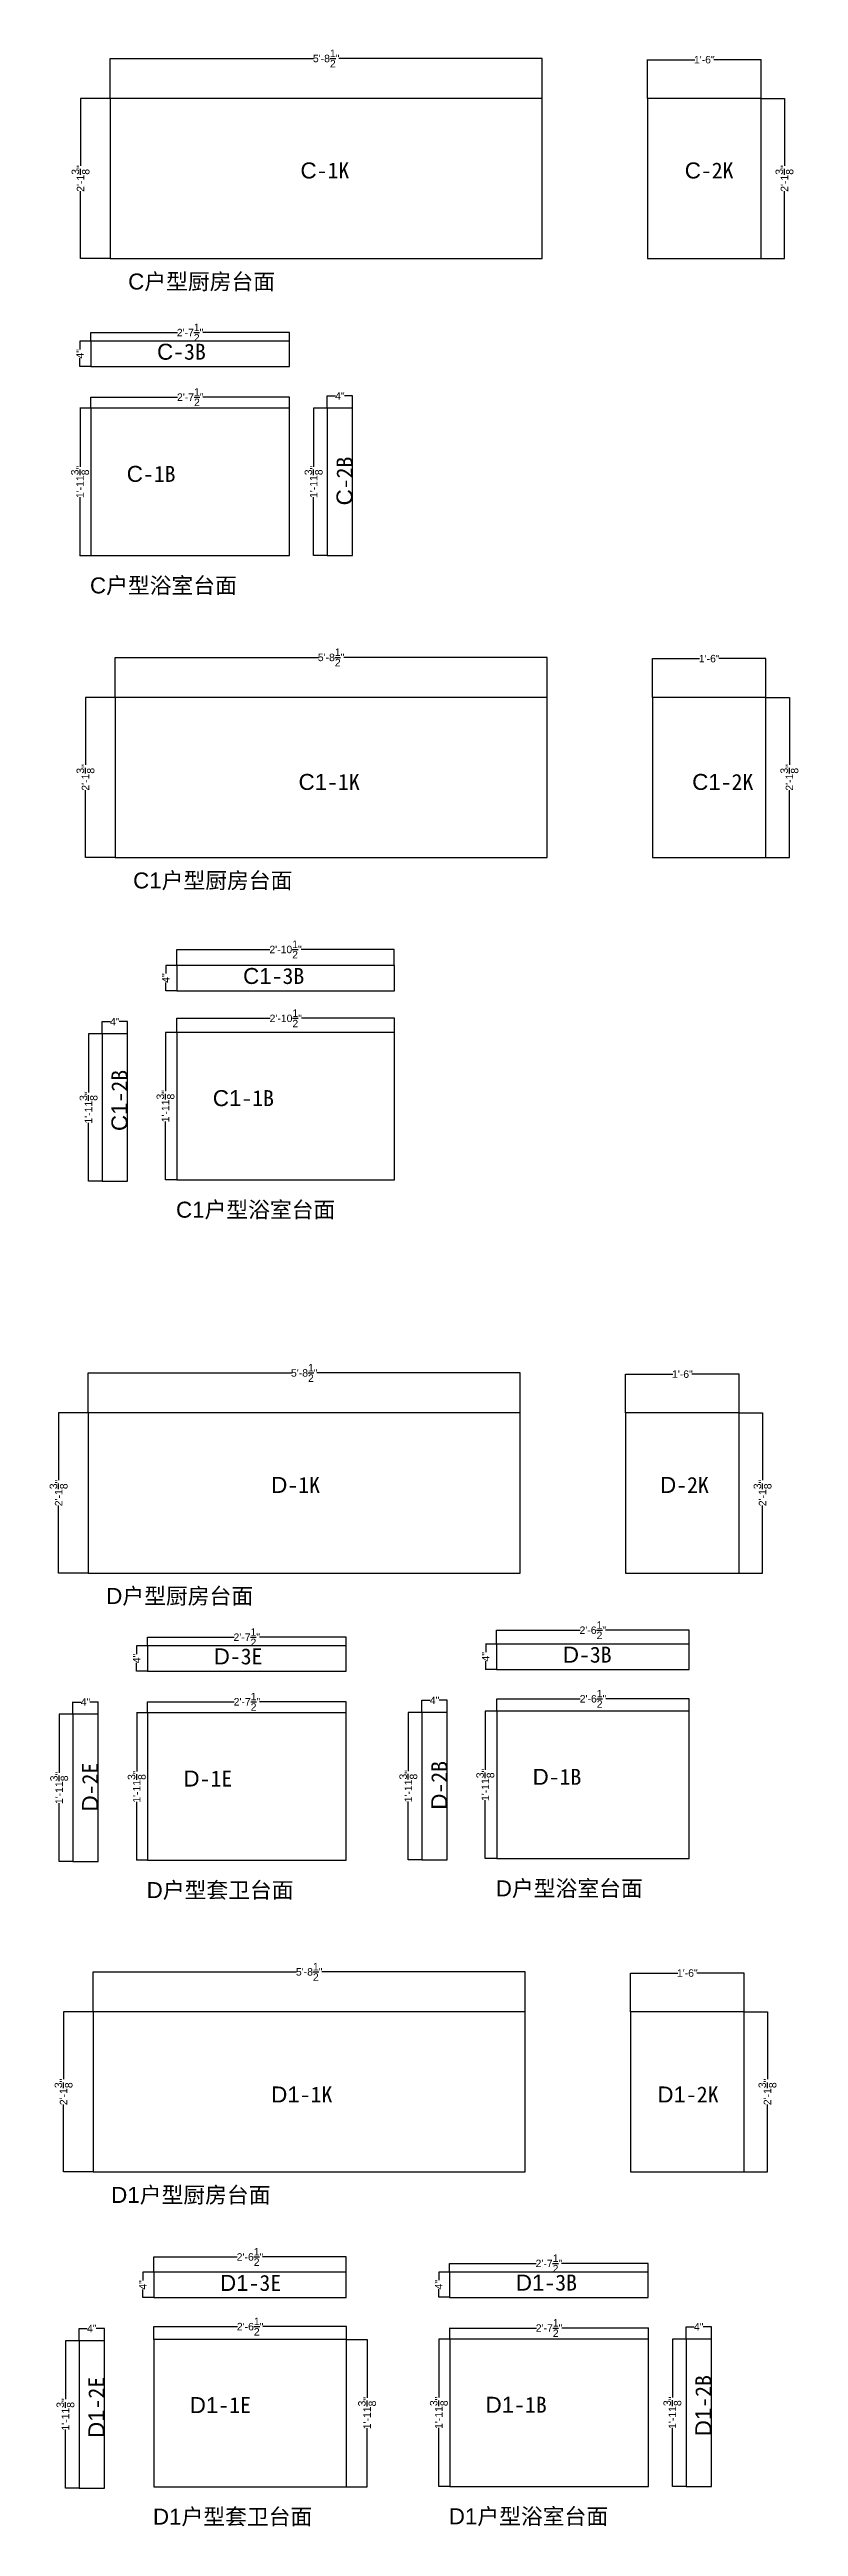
# Model space of a CAD drawing. Header units: inches. Extents: x -997106 to 39633, y -30199 to 1961.
# Drawn here: x 1271 to 4287, y -23410 to -13433 of the extents above; entities that cross this region are included whole.
import ezdxf

# ---------------------------------------------------------------- set-up
doc = ezdxf.new("R2010")
doc.units = ezdxf.units.IN
doc.header["$MEASUREMENT"] = 0
doc.layers.get('Defpoints').update_dxf_attribs({"color": 3})
doc.layers.add('编号', color=10, linetype='Continuous', plot=False)
doc.styles.get("Standard").update_dxf_attribs({"font": 'arial.ttf'})
doc.dimstyles.get("Standard").update_dxf_attribs({"dimtxt": 30, "dimasz": 1, "dimexe": 0.18, "dimexo": 0.0625, "dimgap": 0.09, "dimtad": 0, "dimtoh": 1, "dimdec": 4, "dimlfac": 0.03937, "dimzin": 0, "dimdsep": 46, "dimlunit": 4, "dimtxsty": 'Standard', "dimblk": 'ARCHTICK', "dimcen": 1, "dimadec": 0, "dimazin": 0, "dimtfac": 1, "dimtdec": 4, "dimtix": 1, "dimtofl": 0, "dimtmove": 2, "dimatfit": 3, "dimldrblk": 'ARCHTICK', "dimfxl": 1, "dimtolj": 1, "dimtzin": 0, "dimarcsym": 0})

msp = doc.modelspace()

# ---------------------------------------------------------------- texts
at = {"char_height": 64.3508622, "attachment_point": 1}
for s, insert in [('C{\\fSimSun|b0|i0|c134|p2;户型厨房台面}', (1587.67272, -14334.96158)), ('C{\\fSimSun|b0|i0|c134|p2;户型浴室台面}', (1433.89719, -15559.16935)), ('C1{\\fSimSun|b0|i0|c134|p2;户型厨房台面}', (1607.54012, -16747.60797)), ('C1{\\fSimSun|b0|i0|c134|p2;户型浴室台面}', (1780.3633, -18073.83105)), ('D{\\fSimSun|b0|i0|c134|p2;户型厨房台面}', (1499.40531, -19629.99592)), ('D{\\fSimSun|b0|i0|c134|p2;户型套卫台面}', (1662.122, -20814.6801)), ('D{\\fSimSun|b0|i0|c134|p2;户型浴室台面}', (3067.98382, -20807.78726)), ('D1{\\fSimSun|b0|i0|c134|p2;户型厨房台面}', (1519.27272, -22042.64231)), ('D1{\\fSimSun|b0|i0|c134|p2;户型套卫台面}', (1687.48229, -23338.50585)), ('D1{\\fSimSun|b0|i0|c134|p2;户型浴室台面}', (2878.67207, -23337.28511))]:
    msp.add_mtext(s, dxfattribs=dict(at, insert=insert))
at = {"layer": '编号', "char_height": 64.3508622, "attachment_point": 1}
for s, insert in [('C{\\fSimSun|b0|i0|c134|p2;-1K}', (2281.52305, -13887.57861)), ('C{\\fSimSun|b0|i0|c134|p2;-2K}', (3828.85611, -13887.57861)), ('C{\\fSimSun|b0|i0|c134|p2;-3B}', (1703.97869, -14617.767)), ('C{\\fSimSun|b0|i0|c134|p2;-1B}', (1582.04664, -15109.83826)), ('C1{\\fSimSun|b0|i0|c134|p2;-1K}', (2273.85494, -16350.69011)), ('C1{\\fSimSun|b0|i0|c134|p2;-2K}', (3858.78703, -16350.69011)), ('C1{\\fSimSun|b0|i0|c134|p2;-3B}', (2050.4448, -17132.4287)), ('C1{\\fSimSun|b0|i0|c134|p2;-1B}', (1928.51275, -17624.49996)), ('D{\\fSimSun|b0|i0|c134|p2;-1K}', (2163.66739, -19182.61295)), ('D{\\fSimSun|b0|i0|c134|p2;-2K}', (3729.47994, -19182.61295)), ('D{\\fSimSun|b0|i0|c134|p2;-3E}', (1932.2035, -19873.27776)), ('D{\\fSimSun|b0|i0|c134|p2;-3B}', (3338.06532, -19866.38491)), ('D{\\fSimSun|b0|i0|c134|p2;-1E}', (1810.27145, -20365.34901)), ('D{\\fSimSun|b0|i0|c134|p2;-1B}', (3216.13327, -20358.45617)), ('D1{\\fSimSun|b0|i0|c134|p2;-1K}', (2163.66739, -21638.10939)), ('D1{\\fSimSun|b0|i0|c134|p2;-2K}', (3718.59574, -21638.10939)), ('D1{\\fSimSun|b0|i0|c134|p2;-3E}', (1957.56378, -22397.1035)), ('D1{\\fSimSun|b0|i0|c134|p2;-3B}', (3148.75356, -22395.88276)), ('D1{\\fSimSun|b0|i0|c134|p2;-1E}', (1835.63173, -22889.17476)), ('D1{\\fSimSun|b0|i0|c134|p2;-1B}', (3026.82151, -22887.95402))]:
    msp.add_mtext(s, dxfattribs=dict(at, insert=insert))
at = {"layer": '编号', "char_height": 64.3508622, "attachment_point": 1, "rotation": 90}
for s, insert in [('C{\\fSimSun|b0|i0|c134|p2;-2B}', (2426.59408, -15268.87533)), ('C1{\\fSimSun|b0|i0|c134|p2;-2B}', (1520.39665, -17789.19501)), ('D{\\fSimSun|b0|i0|c134|p2;-2E}', (1402.15535, -20530.04406)), ('D{\\fSimSun|b0|i0|c134|p2;-2B}', (2808.01717, -20523.15122)), ('D1{\\fSimSun|b0|i0|c134|p2;-2E}', (1427.51563, -23053.8698)), ('D1{\\fSimSun|b0|i0|c134|p2;-2B}', (3871.36896, -23046.99109))]:
    msp.add_mtext(s, dxfattribs=dict(at, insert=insert))

# ---------------------------------------------------------------- blocks, each defined once
blk = doc.blocks.new('_ArchTick')
at = {"color": 0, "linetype": 'ByBlock', "const_width": 0.15}
blk.add_lwpolyline([(-0.5, -0.5), (0.5, 0.5)], dxfattribs=at)
blk = doc.blocks.new('*D348')
at = {"color": 0, "lineweight": -2, "transparency": 16777216}
for p, q in [((1426.6, -18924.7), (1426.6, -18763.5)), ((1426.6, -18763.7), (2245.7, -18763.7)), ((3166.6, -18763.7), (2347.5, -18763.7)), ((3166.6, -18924.7), (3166.6, -18763.5))]:
    blk.add_line(p, q, dxfattribs=at)
at = {"layer": 'Defpoints', "color": 0, "transparency": 16777216}
for p in [(3166.6, -18763.7), (1426.6, -18924.7), (3166.6, -18924.7)]:
    blk.add_point(p, dxfattribs=at)
at = {"color": 0, "lineweight": -2, "transparency": 16777216, "rotation": 180}
blk.add_blockref('_ArchTick', (1426.6, -18763.7), dxfattribs=at)
at = {"color": 0, "lineweight": -2, "transparency": 16777216}
blk.add_blockref('_ArchTick', (3166.6, -18763.7), dxfattribs=at)
at = {"color": 0, "transparency": 16777216, "insert": (2296.6, -18763.7), "char_height": 30, "attachment_point": 5}
blk.add_mtext('\\A1;5\'-8{\\H1x;\\S1/2;}"', dxfattribs=at)
blk = doc.blocks.new('*D349')
at = {"color": 0, "lineweight": -2, "transparency": 16777216}
for p, q in [((1426.6, -18924.7), (1307.4, -18924.7)), ((1307.6, -18924.7), (1307.6, -19196.1)), ((1307.6, -19569.7), (1307.6, -19298.3)), ((1426.6, -19569.7), (1307.4, -19569.7))]:
    blk.add_line(p, q, dxfattribs=at)
at = {"layer": 'Defpoints', "color": 0, "transparency": 16777216}
for p in [(1426.6, -18924.7), (1307.6, -19569.7), (1426.6, -19569.7)]:
    blk.add_point(p, dxfattribs=at)
at = {"color": 0, "lineweight": -2, "transparency": 16777216}
for p, rotation in [((1307.6, -18924.7), 90), ((1307.6, -19569.7), 270)]:
    blk.add_blockref('_ArchTick', p, dxfattribs=dict(at, rotation=rotation))
at = {"color": 0, "transparency": 16777216, "insert": (1307.6, -19247.2), "char_height": 30, "attachment_point": 5, "rotation": 90}
blk.add_mtext('\\A1;2\'-1{\\H1x;\\S3/8;}"', dxfattribs=at)
blk = doc.blocks.new('*D350')
at = {"color": 0, "lineweight": -2, "transparency": 16777216}
for p, q in [((3590.8, -18924.7), (3590.8, -18768.4)), ((3590.8, -18768.6), (3780.7, -18768.6)), ((4047.8, -18768.6), (3857.8, -18768.6)), ((4047.8, -18924.7), (4047.8, -18768.4))]:
    blk.add_line(p, q, dxfattribs=at)
at = {"layer": 'Defpoints', "color": 0, "transparency": 16777216}
for p in [(4047.8, -18768.6), (3590.8, -18924.7), (4047.8, -18924.7)]:
    blk.add_point(p, dxfattribs=at)
at = {"color": 0, "lineweight": -2, "transparency": 16777216, "rotation": 180}
blk.add_blockref('_ArchTick', (3590.8, -18768.6), dxfattribs=at)
at = {"color": 0, "lineweight": -2, "transparency": 16777216}
blk.add_blockref('_ArchTick', (4047.8, -18768.6), dxfattribs=at)
at = {"color": 0, "transparency": 16777216, "insert": (3819.3, -18768.6), "char_height": 30, "attachment_point": 5}
blk.add_mtext('\\A1;1\'-6"', dxfattribs=at)
blk = doc.blocks.new('*D351')
at = {"color": 0, "lineweight": -2, "transparency": 16777216}
for p, q in [((4047.8, -18924.7), (4142.2, -18924.7)), ((4142, -18924.7), (4142, -19196.1)), ((4142, -19569.7), (4142, -19298.3)), ((4047.8, -19569.7), (4142.2, -19569.7))]:
    blk.add_line(p, q, dxfattribs=at)
at = {"layer": 'Defpoints', "color": 0, "transparency": 16777216}
for p in [(4047.8, -18924.7), (4047.8, -19569.7), (4142, -19569.7)]:
    blk.add_point(p, dxfattribs=at)
at = {"color": 0, "lineweight": -2, "transparency": 16777216}
for p, rotation in [((4142, -18924.7), 90), ((4142, -19569.7), 270)]:
    blk.add_blockref('_ArchTick', p, dxfattribs=dict(at, rotation=rotation))
at = {"color": 0, "transparency": 16777216, "insert": (4142, -19247.2), "char_height": 30, "attachment_point": 5, "rotation": 90}
blk.add_mtext('\\A1;2\'-1{\\H1x;\\S3/8;}"', dxfattribs=at)
blk = doc.blocks.new('*D388')
at = {"color": 0, "lineweight": -2, "transparency": 16777216}
for p, q in [((1446.5, -21337.3), (1446.5, -21176.1)), ((1446.5, -21176.3), (2265.6, -21176.3)), ((3186.5, -21176.3), (2367.4, -21176.3)), ((3186.5, -21337.3), (3186.5, -21176.1))]:
    blk.add_line(p, q, dxfattribs=at)
at = {"layer": 'Defpoints', "color": 0, "transparency": 16777216}
for p in [(3186.5, -21176.3), (1446.5, -21337.4), (3186.5, -21337.4)]:
    blk.add_point(p, dxfattribs=at)
at = {"color": 0, "lineweight": -2, "transparency": 16777216, "rotation": 180}
blk.add_blockref('_ArchTick', (1446.5, -21176.3), dxfattribs=at)
at = {"color": 0, "lineweight": -2, "transparency": 16777216}
blk.add_blockref('_ArchTick', (3186.5, -21176.3), dxfattribs=at)
at = {"color": 0, "transparency": 16777216, "insert": (2316.5, -21176.3), "char_height": 30, "attachment_point": 5}
blk.add_mtext('\\A1;5\'-8{\\H1x;\\S1/2;}"', dxfattribs=at)
blk = doc.blocks.new('*D389')
at = {"color": 0, "lineweight": -2, "transparency": 16777216}
for p, q in [((1446.4, -21337.4), (1327.3, -21337.4)), ((1327.5, -21337.4), (1327.5, -21608.8)), ((1327.5, -21982.4), (1327.5, -21711)), ((1446.4, -21982.4), (1327.3, -21982.4))]:
    blk.add_line(p, q, dxfattribs=at)
at = {"layer": 'Defpoints', "color": 0, "transparency": 16777216}
for p in [(1446.5, -21337.4), (1327.5, -21982.4), (1446.5, -21982.4)]:
    blk.add_point(p, dxfattribs=at)
at = {"color": 0, "lineweight": -2, "transparency": 16777216}
for p, rotation in [((1327.5, -21337.4), 90), ((1327.5, -21982.4), 270)]:
    blk.add_blockref('_ArchTick', p, dxfattribs=dict(at, rotation=rotation))
at = {"color": 0, "transparency": 16777216, "insert": (1327.5, -21659.9), "char_height": 30, "attachment_point": 5, "rotation": 90}
blk.add_mtext('\\A1;2\'-1{\\H1x;\\S3/8;}"', dxfattribs=at)
blk = doc.blocks.new('*D390')
at = {"color": 0, "lineweight": -2, "transparency": 16777216}
for p, q in [((3610.6, -21337.3), (3610.6, -21181.1)), ((3610.6, -21181.3), (3800.6, -21181.3)), ((4067.6, -21181.3), (3877.7, -21181.3)), ((4067.6, -21337.3), (4067.6, -21181.1))]:
    blk.add_line(p, q, dxfattribs=at)
at = {"layer": 'Defpoints', "color": 0, "transparency": 16777216}
for p in [(4067.6, -21181.3), (3610.6, -21337.4), (4067.6, -21337.4)]:
    blk.add_point(p, dxfattribs=at)
at = {"color": 0, "lineweight": -2, "transparency": 16777216, "rotation": 180}
blk.add_blockref('_ArchTick', (3610.6, -21181.3), dxfattribs=at)
at = {"color": 0, "lineweight": -2, "transparency": 16777216}
blk.add_blockref('_ArchTick', (4067.6, -21181.3), dxfattribs=at)
at = {"color": 0, "transparency": 16777216, "insert": (3839.1, -21181.3), "char_height": 30, "attachment_point": 5}
blk.add_mtext('\\A1;1\'-6"', dxfattribs=at)
blk = doc.blocks.new('*D391')
at = {"color": 0, "lineweight": -2, "transparency": 16777216}
for p, q in [((4067.7, -21337.4), (4162, -21337.4)), ((4161.9, -21337.4), (4161.9, -21608.8)), ((4161.9, -21982.4), (4161.9, -21711)), ((4067.7, -21982.4), (4162, -21982.4))]:
    blk.add_line(p, q, dxfattribs=at)
at = {"layer": 'Defpoints', "color": 0, "transparency": 16777216}
for p in [(4067.6, -21337.4), (4067.6, -21982.4), (4161.9, -21982.4)]:
    blk.add_point(p, dxfattribs=at)
at = {"color": 0, "lineweight": -2, "transparency": 16777216}
for p, rotation in [((4161.9, -21337.4), 90), ((4161.9, -21982.4), 270)]:
    blk.add_blockref('_ArchTick', p, dxfattribs=dict(at, rotation=rotation))
at = {"color": 0, "transparency": 16777216, "insert": (4161.9, -21659.9), "char_height": 30, "attachment_point": 5, "rotation": 90}
blk.add_mtext('\\A1;2\'-1{\\H1x;\\S3/8;}"', dxfattribs=at)
blk = doc.blocks.new('*D598')
at = {"color": 0, "lineweight": -2, "transparency": 16777216}
for p, q in [((1691.3, -22656.7), (1691.3, -22605.1)), ((1691.3, -22605.3), (2027.6, -22605.3)), ((2466.3, -22605.3), (2129.9, -22605.3)), ((2466.3, -22656.7), (2466.3, -22605.1))]:
    blk.add_line(p, q, dxfattribs=at)
at = {"layer": 'Defpoints', "color": 0, "transparency": 16777216}
for p in [(2466.3, -22605.3), (1691.3, -22656.8), (2466.3, -22656.8)]:
    blk.add_point(p, dxfattribs=at)
at = {"color": 0, "lineweight": -2, "transparency": 16777216, "rotation": 180}
blk.add_blockref('_ArchTick', (1691.3, -22605.3), dxfattribs=at)
at = {"color": 0, "lineweight": -2, "transparency": 16777216}
blk.add_blockref('_ArchTick', (2466.3, -22605.3), dxfattribs=at)
at = {"color": 0, "transparency": 16777216, "insert": (2078.8, -22605.3), "char_height": 30, "attachment_point": 5}
blk.add_mtext('\\A1;2\'-6{\\H1x;\\S1/2;}"', dxfattribs=at)
blk = doc.blocks.new('*D599')
at = {"color": 0, "lineweight": -2, "transparency": 16777216}
for p, q in [((2466.4, -22656.8), (2550, -22656.8)), ((2549.8, -22656.8), (2549.8, -22892.7)), ((2549.8, -23250.8), (2549.8, -23014.9)), ((2466.4, -23250.8), (2550, -23250.8))]:
    blk.add_line(p, q, dxfattribs=at)
at = {"layer": 'Defpoints', "color": 0, "transparency": 16777216}
for p in [(2466.3, -22656.8), (2466.3, -23250.8), (2549.8, -23250.8)]:
    blk.add_point(p, dxfattribs=at)
at = {"color": 0, "lineweight": -2, "transparency": 16777216}
for p, rotation in [((2549.8, -22656.8), 90), ((2549.8, -23250.8), 270)]:
    blk.add_blockref('_ArchTick', p, dxfattribs=dict(at, rotation=rotation))
at = {"color": 0, "transparency": 16777216, "insert": (2549.8, -22953.8), "char_height": 30, "attachment_point": 5, "rotation": 90}
blk.add_mtext('\\A1;1\'-11{\\H1x;\\S3/8;}"', dxfattribs=at)
blk = doc.blocks.new('*D600')
at = {"color": 0, "lineweight": -2, "transparency": 16777216}
for p, q in [((1390.1, -22662.2), (1335, -22662.2)), ((1335.2, -22662.2), (1335.2, -22898.1)), ((1335.2, -23256.2), (1335.2, -23020.3)), ((1390.1, -23256.2), (1335, -23256.2))]:
    blk.add_line(p, q, dxfattribs=at)
at = {"layer": 'Defpoints', "color": 0, "transparency": 16777216}
for p in [(1390.1, -22662.2), (1335.2, -23256.2), (1390.1, -23256.2)]:
    blk.add_point(p, dxfattribs=at)
at = {"color": 0, "lineweight": -2, "transparency": 16777216}
for p, rotation in [((1335.2, -22662.2), 90), ((1335.2, -23256.2), 270)]:
    blk.add_blockref('_ArchTick', p, dxfattribs=dict(at, rotation=rotation))
at = {"color": 0, "transparency": 16777216, "insert": (1335.2, -22959.2), "char_height": 30, "attachment_point": 5, "rotation": 90}
blk.add_mtext('\\A1;1\'-11{\\H1x;\\S3/8;}"', dxfattribs=at)
blk = doc.blocks.new('*D601')
at = {"color": 0, "lineweight": -2, "transparency": 16777216}
for p, q in [((1390.1, -22662.1), (1390.1, -22612.9)), ((1390.1, -22613.1), (1423.2, -22613.1)), ((1492.1, -22613.1), (1459.1, -22613.1)), ((1492.1, -22662.1), (1492.1, -22612.9))]:
    blk.add_line(p, q, dxfattribs=at)
at = {"layer": 'Defpoints', "color": 0, "transparency": 16777216}
for p in [(1492.1, -22613.1), (1390.1, -22662.2), (1492.1, -22662.2)]:
    blk.add_point(p, dxfattribs=at)
at = {"color": 0, "lineweight": -2, "transparency": 16777216, "rotation": 180}
blk.add_blockref('_ArchTick', (1390.1, -22613.1), dxfattribs=at)
at = {"color": 0, "lineweight": -2, "transparency": 16777216}
blk.add_blockref('_ArchTick', (1492.1, -22613.1), dxfattribs=at)
at = {"color": 0, "transparency": 16777216, "insert": (1441.1, -22613.1), "char_height": 30, "attachment_point": 5}
blk.add_mtext('\\A1;4"', dxfattribs=at)
blk = doc.blocks.new('*D602')
at = {"color": 0, "lineweight": -2, "transparency": 16777216}
for p, q in [((1690.5, -22386.7), (1646.5, -22386.7)), ((1646.7, -22386.7), (1646.7, -22419.7)), ((1690.5, -22488.7), (1646.5, -22488.7)), ((1646.7, -22488.7), (1646.7, -22455.6))]:
    blk.add_line(p, q, dxfattribs=at)
at = {"layer": 'Defpoints', "color": 0, "transparency": 16777216}
for p in [(1690.6, -22386.7), (1646.7, -22488.7), (1690.6, -22488.7)]:
    blk.add_point(p, dxfattribs=at)
at = {"color": 0, "lineweight": -2, "transparency": 16777216}
for p, rotation in [((1646.7, -22386.7), 90), ((1646.7, -22488.7), 270)]:
    blk.add_blockref('_ArchTick', p, dxfattribs=dict(at, rotation=rotation))
at = {"color": 0, "transparency": 16777216, "insert": (1646.7, -22437.7), "char_height": 30, "attachment_point": 5, "rotation": 90}
blk.add_mtext('\\A1;4"', dxfattribs=at)
blk = doc.blocks.new('*D603')
at = {"color": 0, "lineweight": -2, "transparency": 16777216}
for p, q in [((1690.6, -22386.6), (1690.6, -22324.6)), ((1690.6, -22324.7), (2026.9, -22324.7)), ((2465.6, -22324.7), (2129.2, -22324.7)), ((2465.6, -22386.6), (2465.6, -22324.6))]:
    blk.add_line(p, q, dxfattribs=at)
at = {"layer": 'Defpoints', "color": 0, "transparency": 16777216}
for p in [(2465.6, -22324.7), (1690.6, -22386.7), (2465.6, -22386.7)]:
    blk.add_point(p, dxfattribs=at)
at = {"color": 0, "lineweight": -2, "transparency": 16777216, "rotation": 180}
blk.add_blockref('_ArchTick', (1690.6, -22324.7), dxfattribs=at)
at = {"color": 0, "lineweight": -2, "transparency": 16777216}
blk.add_blockref('_ArchTick', (2465.6, -22324.7), dxfattribs=at)
at = {"color": 0, "transparency": 16777216, "insert": (2078.1, -22324.7), "char_height": 30, "attachment_point": 5}
blk.add_mtext('\\A1;2\'-6{\\H1x;\\S1/2;}"', dxfattribs=at)
blk = doc.blocks.new('*D664')
at = {"color": 0, "lineweight": -2, "transparency": 16777216}
for p, q in [((1364.7, -20138.4), (1309.6, -20138.4)), ((1309.8, -20138.4), (1309.8, -20374.3)), ((1309.8, -20732.4), (1309.8, -20496.5)), ((1364.7, -20732.4), (1309.6, -20732.4))]:
    blk.add_line(p, q, dxfattribs=at)
at = {"layer": 'Defpoints', "color": 0, "transparency": 16777216}
for p in [(1364.8, -20138.4), (1309.8, -20732.4), (1364.8, -20732.4)]:
    blk.add_point(p, dxfattribs=at)
at = {"color": 0, "lineweight": -2, "transparency": 16777216}
for p, rotation in [((1309.8, -20138.4), 90), ((1309.8, -20732.4), 270)]:
    blk.add_blockref('_ArchTick', p, dxfattribs=dict(at, rotation=rotation))
at = {"color": 0, "transparency": 16777216, "insert": (1309.8, -20435.4), "char_height": 30, "attachment_point": 5, "rotation": 90}
blk.add_mtext('\\A1;1\'-11{\\H1x;\\S3/8;}"', dxfattribs=at)
blk = doc.blocks.new('*D665')
at = {"color": 0, "lineweight": -2, "transparency": 16777216}
for p, q in [((1364.8, -20138.3), (1364.8, -20089.1)), ((1364.8, -20089.3), (1397.8, -20089.3)), ((1466.8, -20089.3), (1433.7, -20089.3)), ((1466.8, -20138.3), (1466.8, -20089.1))]:
    blk.add_line(p, q, dxfattribs=at)
at = {"layer": 'Defpoints', "color": 0, "transparency": 16777216}
for p in [(1364.8, -20138.4), (1466.8, -20089.3), (1466.8, -20138.4)]:
    blk.add_point(p, dxfattribs=at)
at = {"color": 0, "lineweight": -2, "transparency": 16777216, "rotation": 180}
blk.add_blockref('_ArchTick', (1364.8, -20089.3), dxfattribs=at)
at = {"color": 0, "lineweight": -2, "transparency": 16777216}
blk.add_blockref('_ArchTick', (1466.8, -20089.3), dxfattribs=at)
at = {"color": 0, "transparency": 16777216, "insert": (1415.8, -20089.3), "char_height": 30, "attachment_point": 5}
blk.add_mtext('\\A1;4"', dxfattribs=at)
blk = doc.blocks.new('*D666')
at = {"color": 0, "lineweight": -2, "transparency": 16777216}
for p, q in [((1665.9, -20132.9), (1665.9, -20088.2)), ((1665.9, -20088.4), (2014.8, -20088.4)), ((2465.9, -20088.4), (2117.1, -20088.4)), ((2465.9, -20132.9), (2465.9, -20088.2))]:
    blk.add_line(p, q, dxfattribs=at)
at = {"layer": 'Defpoints', "color": 0, "transparency": 16777216}
for p in [(1665.9, -20133), (2465.9, -20088.4), (2465.9, -20133)]:
    blk.add_point(p, dxfattribs=at)
at = {"color": 0, "lineweight": -2, "transparency": 16777216, "rotation": 180}
blk.add_blockref('_ArchTick', (1665.9, -20088.4), dxfattribs=at)
at = {"color": 0, "lineweight": -2, "transparency": 16777216}
blk.add_blockref('_ArchTick', (2465.9, -20088.4), dxfattribs=at)
at = {"color": 0, "transparency": 16777216, "insert": (2065.9, -20088.4), "char_height": 30, "attachment_point": 5}
blk.add_mtext('\\A1;2\'-7{\\H1x;\\S1/2;}"', dxfattribs=at)
blk = doc.blocks.new('*D667')
at = {"color": 0, "lineweight": -2, "transparency": 16777216}
for p, q in [((1665.9, -20133), (1621.9, -20133)), ((1622.1, -20133), (1622.1, -20368.9)), ((1622.1, -20727), (1622.1, -20491.1)), ((1665.9, -20727), (1621.9, -20727))]:
    blk.add_line(p, q, dxfattribs=at)
at = {"layer": 'Defpoints', "color": 0, "transparency": 16777216}
for p in [(1665.9, -20133), (1622.1, -20727), (1665.9, -20727)]:
    blk.add_point(p, dxfattribs=at)
at = {"color": 0, "lineweight": -2, "transparency": 16777216}
for p, rotation in [((1622.1, -20133), 90), ((1622.1, -20727), 270)]:
    blk.add_blockref('_ArchTick', p, dxfattribs=dict(at, rotation=rotation))
at = {"color": 0, "transparency": 16777216, "insert": (1622.1, -20430), "char_height": 30, "attachment_point": 5, "rotation": 90}
blk.add_mtext('\\A1;1\'-11{\\H1x;\\S3/8;}"', dxfattribs=at)
blk = doc.blocks.new('*D668')
at = {"color": 0, "lineweight": -2, "transparency": 16777216}
for p, q in [((1665.1, -19862.8), (1621.5, -19862.8)), ((1621.7, -19862.8), (1621.7, -19895.9)), ((1621.7, -19964.8), (1621.7, -19931.8)), ((1665.1, -19964.8), (1621.5, -19964.8))]:
    blk.add_line(p, q, dxfattribs=at)
at = {"layer": 'Defpoints', "color": 0, "transparency": 16777216}
for p in [(1665.2, -19862.8), (1621.7, -19964.8), (1665.2, -19964.8)]:
    blk.add_point(p, dxfattribs=at)
at = {"color": 0, "lineweight": -2, "transparency": 16777216}
for p, rotation in [((1621.7, -19862.8), 90), ((1621.7, -19964.8), 270)]:
    blk.add_blockref('_ArchTick', p, dxfattribs=dict(at, rotation=rotation))
at = {"color": 0, "transparency": 16777216, "insert": (1621.7, -19913.8), "char_height": 30, "attachment_point": 5, "rotation": 90}
blk.add_mtext('\\A1;4"', dxfattribs=at)
blk = doc.blocks.new('*D669')
at = {"color": 0, "lineweight": -2, "transparency": 16777216}
for p, q in [((1665.2, -19862.8), (1665.2, -19828)), ((1665.2, -19828.2), (2014, -19828.2)), ((2465.2, -19828.2), (2116.4, -19828.2)), ((2465.2, -19862.8), (2465.2, -19828))]:
    blk.add_line(p, q, dxfattribs=at)
at = {"layer": 'Defpoints', "color": 0, "transparency": 16777216}
for p in [(2465.2, -19828.2), (1665.2, -19862.8), (2465.2, -19862.8)]:
    blk.add_point(p, dxfattribs=at)
at = {"color": 0, "lineweight": -2, "transparency": 16777216, "rotation": 180}
blk.add_blockref('_ArchTick', (1665.2, -19828.2), dxfattribs=at)
at = {"color": 0, "lineweight": -2, "transparency": 16777216}
blk.add_blockref('_ArchTick', (2465.2, -19828.2), dxfattribs=at)
at = {"color": 0, "transparency": 16777216, "insert": (2065.2, -19828.2), "char_height": 30, "attachment_point": 5}
blk.add_mtext('\\A1;2\'-7{\\H1x;\\S1/2;}"', dxfattribs=at)
blk = doc.blocks.new('*D1047')
at = {"color": 0, "lineweight": -2, "transparency": 16777216}
for p, q in [((2770.6, -20131.5), (2715.5, -20131.5)), ((2715.7, -20131.5), (2715.7, -20367.4)), ((2715.7, -20725.5), (2715.7, -20489.6)), ((2770.6, -20725.5), (2715.5, -20725.5))]:
    blk.add_line(p, q, dxfattribs=at)
at = {"layer": 'Defpoints', "color": 0, "transparency": 16777216}
for p in [(2770.6, -20131.5), (2715.7, -20725.5), (2770.6, -20725.5)]:
    blk.add_point(p, dxfattribs=at)
at = {"color": 0, "lineweight": -2, "transparency": 16777216}
for p, rotation in [((2715.7, -20131.5), 90), ((2715.7, -20725.5), 270)]:
    blk.add_blockref('_ArchTick', p, dxfattribs=dict(at, rotation=rotation))
at = {"color": 0, "transparency": 16777216, "insert": (2715.7, -20428.5), "char_height": 30, "attachment_point": 5, "rotation": 90}
blk.add_mtext('\\A1;1\'-11{\\H1x;\\S3/8;}"', dxfattribs=at)
blk = doc.blocks.new('*D1048')
at = {"color": 0, "lineweight": -2, "transparency": 16777216}
for p, q in [((2770.6, -20131.4), (2770.6, -20082.2)), ((2770.6, -20082.4), (2803.7, -20082.4)), ((2872.6, -20082.4), (2839.6, -20082.4)), ((2872.6, -20131.4), (2872.6, -20082.2))]:
    blk.add_line(p, q, dxfattribs=at)
at = {"layer": 'Defpoints', "color": 0, "transparency": 16777216}
for p in [(2770.6, -20131.5), (2872.6, -20082.4), (2872.6, -20131.5)]:
    blk.add_point(p, dxfattribs=at)
at = {"color": 0, "lineweight": -2, "transparency": 16777216, "rotation": 180}
blk.add_blockref('_ArchTick', (2770.6, -20082.4), dxfattribs=at)
at = {"color": 0, "lineweight": -2, "transparency": 16777216}
blk.add_blockref('_ArchTick', (2872.6, -20082.4), dxfattribs=at)
at = {"color": 0, "transparency": 16777216, "insert": (2821.6, -20082.4), "char_height": 30, "attachment_point": 5}
blk.add_mtext('\\A1;4"', dxfattribs=at)
blk = doc.blocks.new('*D1046')
at = {"color": 0, "lineweight": -2, "transparency": 16777216}
for p, q in [((3071, -19855.9), (3027, -19855.9)), ((3027.2, -19855.9), (3027.2, -19889)), ((3027.2, -19957.9), (3027.2, -19924.9)), ((3071, -19957.9), (3027, -19957.9))]:
    blk.add_line(p, q, dxfattribs=at)
at = {"layer": 'Defpoints', "color": 0, "transparency": 16777216}
for p in [(3071.1, -19855.9), (3027.2, -19957.9), (3071.1, -19957.9)]:
    blk.add_point(p, dxfattribs=at)
at = {"color": 0, "lineweight": -2, "transparency": 16777216}
for p, rotation in [((3027.2, -19855.9), 90), ((3027.2, -19957.9), 270)]:
    blk.add_blockref('_ArchTick', p, dxfattribs=dict(at, rotation=rotation))
at = {"color": 0, "transparency": 16777216, "insert": (3027.2, -19906.9), "char_height": 30, "attachment_point": 5, "rotation": 90}
blk.add_mtext('\\A1;4"', dxfattribs=at)
blk = doc.blocks.new('*D1049')
at = {"color": 0, "lineweight": -2, "transparency": 16777216}
for p, q in [((3071.1, -19854.2), (3071.1, -19799.8)), ((3071.1, -19800), (3407.4, -19800)), ((3846.1, -19800), (3509.7, -19800)), ((3846.1, -19855.9), (3846.1, -19799.8))]:
    blk.add_line(p, q, dxfattribs=at)
at = {"layer": 'Defpoints', "color": 0, "transparency": 16777216}
for p in [(3071.1, -19854.3), (3846.1, -19800), (3846.1, -19855.9)]:
    blk.add_point(p, dxfattribs=at)
at = {"color": 0, "lineweight": -2, "transparency": 16777216, "rotation": 180}
blk.add_blockref('_ArchTick', (3071.1, -19800), dxfattribs=at)
at = {"color": 0, "lineweight": -2, "transparency": 16777216}
blk.add_blockref('_ArchTick', (3846.1, -19800), dxfattribs=at)
at = {"color": 0, "transparency": 16777216, "insert": (3458.6, -19800), "char_height": 30, "attachment_point": 5}
blk.add_mtext('\\A1;2\'-6{\\H1x;\\S1/2;}"', dxfattribs=at)
blk = doc.blocks.new('*D1050')
at = {"color": 0, "lineweight": -2, "transparency": 16777216}
for p, q in [((3071.8, -20126), (3071.8, -20076.1)), ((3071.8, -20076.3), (3408.1, -20076.3)), ((3846.8, -20076.3), (3510.4, -20076.3)), ((3846.8, -20126), (3846.8, -20076.1))]:
    blk.add_line(p, q, dxfattribs=at)
at = {"layer": 'Defpoints', "color": 0, "transparency": 16777216}
for p in [(3071.8, -20126.1), (3846.8, -20076.3), (3846.8, -20126.1)]:
    blk.add_point(p, dxfattribs=at)
at = {"color": 0, "lineweight": -2, "transparency": 16777216, "rotation": 180}
blk.add_blockref('_ArchTick', (3071.8, -20076.3), dxfattribs=at)
at = {"color": 0, "lineweight": -2, "transparency": 16777216}
blk.add_blockref('_ArchTick', (3846.8, -20076.3), dxfattribs=at)
at = {"color": 0, "transparency": 16777216, "insert": (3459.3, -20076.3), "char_height": 30, "attachment_point": 5}
blk.add_mtext('\\A1;2\'-6{\\H1x;\\S1/2;}"', dxfattribs=at)
blk = doc.blocks.new('*D1051')
at = {"color": 0, "lineweight": -2, "transparency": 16777216}
for p, q in [((3071.7, -20126.1), (3025.4, -20126.1)), ((3025.6, -20126.1), (3025.6, -20362)), ((3025.6, -20720.1), (3025.6, -20484.2)), ((3071.7, -20720.1), (3025.4, -20720.1))]:
    blk.add_line(p, q, dxfattribs=at)
at = {"layer": 'Defpoints', "color": 0, "transparency": 16777216}
for p in [(3071.8, -20126.1), (3025.6, -20720.1), (3071.8, -20720.1)]:
    blk.add_point(p, dxfattribs=at)
at = {"color": 0, "lineweight": -2, "transparency": 16777216}
for p, rotation in [((3025.6, -20126.1), 90), ((3025.6, -20720.1), 270)]:
    blk.add_blockref('_ArchTick', p, dxfattribs=dict(at, rotation=rotation))
at = {"color": 0, "transparency": 16777216, "insert": (3025.6, -20423.1), "char_height": 30, "attachment_point": 5, "rotation": 90}
blk.add_mtext('\\A1;1\'-11{\\H1x;\\S3/8;}"', dxfattribs=at)
blk = doc.blocks.new('*D1304')
at = {"color": 0, "lineweight": -2, "transparency": 16777216}
for p, q in [((3833.9, -22655.3), (3778.9, -22655.3)), ((3779, -22655.3), (3779, -22891.2)), ((3779, -23249.3), (3779, -23013.4)), ((3833.9, -23249.3), (3778.9, -23249.3))]:
    blk.add_line(p, q, dxfattribs=at)
at = {"layer": 'Defpoints', "color": 0, "transparency": 16777216}
for p in [(3834, -22655.3), (3779, -23249.3), (3834, -23249.3)]:
    blk.add_point(p, dxfattribs=at)
at = {"color": 0, "lineweight": -2, "transparency": 16777216}
for p, rotation in [((3779, -22655.3), 90), ((3779, -23249.3), 270)]:
    blk.add_blockref('_ArchTick', p, dxfattribs=dict(at, rotation=rotation))
at = {"color": 0, "transparency": 16777216, "insert": (3779, -22952.3), "char_height": 30, "attachment_point": 5, "rotation": 90}
blk.add_mtext('\\A1;1\'-11{\\H1x;\\S3/8;}"', dxfattribs=at)
blk = doc.blocks.new('*D1305')
at = {"color": 0, "lineweight": -2, "transparency": 16777216}
for p, q in [((3834, -22655.3), (3834, -22606)), ((3834, -22606.2), (3867, -22606.2)), ((3936, -22606.2), (3902.9, -22606.2)), ((3936, -22655.3), (3936, -22606))]:
    blk.add_line(p, q, dxfattribs=at)
at = {"layer": 'Defpoints', "color": 0, "transparency": 16777216}
for p in [(3936, -22606.2), (3834, -22655.3), (3936, -22655.3)]:
    blk.add_point(p, dxfattribs=at)
at = {"color": 0, "lineweight": -2, "transparency": 16777216, "rotation": 180}
blk.add_blockref('_ArchTick', (3834, -22606.2), dxfattribs=at)
at = {"color": 0, "lineweight": -2, "transparency": 16777216}
blk.add_blockref('_ArchTick', (3936, -22606.2), dxfattribs=at)
at = {"color": 0, "transparency": 16777216, "insert": (3885, -22606.2), "char_height": 30, "attachment_point": 5}
blk.add_mtext('\\A1;4"', dxfattribs=at)
blk = doc.blocks.new('*D1306')
at = {"color": 0, "lineweight": -2, "transparency": 16777216}
for p, q in [((2882.5, -22655.5), (2882.5, -22610.8)), ((2882.5, -22611), (3231.3, -22611)), ((3682.5, -22611), (3333.6, -22611)), ((3682.5, -22655.5), (3682.5, -22610.8))]:
    blk.add_line(p, q, dxfattribs=at)
at = {"layer": 'Defpoints', "color": 0, "transparency": 16777216}
for p in [(3682.5, -22611), (2882.5, -22655.6), (3682.5, -22655.6)]:
    blk.add_point(p, dxfattribs=at)
at = {"color": 0, "lineweight": -2, "transparency": 16777216, "rotation": 180}
blk.add_blockref('_ArchTick', (2882.5, -22611), dxfattribs=at)
at = {"color": 0, "lineweight": -2, "transparency": 16777216}
blk.add_blockref('_ArchTick', (3682.5, -22611), dxfattribs=at)
at = {"color": 0, "transparency": 16777216, "insert": (3282.5, -22611), "char_height": 30, "attachment_point": 5}
blk.add_mtext('\\A1;2\'-7{\\H1x;\\S1/2;}"', dxfattribs=at)
blk = doc.blocks.new('*D1307')
at = {"color": 0, "lineweight": -2, "transparency": 16777216}
for p, q in [((2882.4, -22655.6), (2838.5, -22655.6)), ((2838.7, -22655.6), (2838.7, -22891.5)), ((2838.7, -23249.6), (2838.7, -23013.7)), ((2882.4, -23249.6), (2838.5, -23249.6))]:
    blk.add_line(p, q, dxfattribs=at)
at = {"layer": 'Defpoints', "color": 0, "transparency": 16777216}
for p in [(2882.5, -22655.6), (2838.7, -23249.6), (2882.5, -23249.6)]:
    blk.add_point(p, dxfattribs=at)
at = {"color": 0, "lineweight": -2, "transparency": 16777216}
for p, rotation in [((2838.7, -22655.6), 90), ((2838.7, -23249.6), 270)]:
    blk.add_blockref('_ArchTick', p, dxfattribs=dict(at, rotation=rotation))
at = {"color": 0, "transparency": 16777216, "insert": (2838.7, -22952.6), "char_height": 30, "attachment_point": 5, "rotation": 90}
blk.add_mtext('\\A1;1\'-11{\\H1x;\\S3/8;}"', dxfattribs=at)
blk = doc.blocks.new('*D1308')
at = {"color": 0, "lineweight": -2, "transparency": 16777216}
for p, q in [((2881.7, -22385.4), (2838, -22385.4)), ((2838.2, -22385.4), (2838.2, -22418.5)), ((2881.7, -22487.4), (2838, -22487.4)), ((2838.2, -22487.4), (2838.2, -22454.4))]:
    blk.add_line(p, q, dxfattribs=at)
at = {"layer": 'Defpoints', "color": 0, "transparency": 16777216}
for p in [(2881.7, -22385.4), (2838.2, -22487.4), (2881.7, -22487.4)]:
    blk.add_point(p, dxfattribs=at)
at = {"color": 0, "lineweight": -2, "transparency": 16777216}
for p, rotation in [((2838.2, -22385.4), 90), ((2838.2, -22487.4), 270)]:
    blk.add_blockref('_ArchTick', p, dxfattribs=dict(at, rotation=rotation))
at = {"color": 0, "transparency": 16777216, "insert": (2838.2, -22436.4), "char_height": 30, "attachment_point": 5, "rotation": 90}
blk.add_mtext('\\A1;4"', dxfattribs=at)
blk = doc.blocks.new('*D1309')
at = {"color": 0, "lineweight": -2, "transparency": 16777216}
for p, q in [((2881.7, -22385.4), (2881.7, -22350.6)), ((2881.7, -22350.8), (3230.6, -22350.8)), ((3681.7, -22350.8), (3332.9, -22350.8)), ((3681.7, -22385.4), (3681.7, -22350.6))]:
    blk.add_line(p, q, dxfattribs=at)
at = {"layer": 'Defpoints', "color": 0, "transparency": 16777216}
for p in [(2881.7, -22385.4), (3681.7, -22350.8), (3681.7, -22385.4)]:
    blk.add_point(p, dxfattribs=at)
at = {"color": 0, "lineweight": -2, "transparency": 16777216, "rotation": 180}
blk.add_blockref('_ArchTick', (2881.7, -22350.8), dxfattribs=at)
at = {"color": 0, "lineweight": -2, "transparency": 16777216}
blk.add_blockref('_ArchTick', (3681.7, -22350.8), dxfattribs=at)
at = {"color": 0, "transparency": 16777216, "insert": (3281.7, -22350.8), "char_height": 30, "attachment_point": 5}
blk.add_mtext('\\A1;2\'-7{\\H1x;\\S1/2;}"', dxfattribs=at)
blk = doc.blocks.new('*D258')
at = {"color": 0, "lineweight": -2, "transparency": 16777216}
for p, q in [((1514.9, -13629.6), (1514.9, -13468.5)), ((1514.9, -13468.6), (2334, -13468.6)), ((3254.9, -13468.6), (2435.8, -13468.6)), ((3254.9, -13629.6), (3254.9, -13468.5))]:
    blk.add_line(p, q, dxfattribs=at)
at = {"layer": 'Defpoints', "color": 0, "transparency": 16777216}
for p in [(3254.9, -13468.6), (1514.9, -13629.7), (3254.9, -13629.7)]:
    blk.add_point(p, dxfattribs=at)
at = {"color": 0, "lineweight": -2, "transparency": 16777216, "rotation": 180}
blk.add_blockref('_ArchTick', (1514.9, -13468.6), dxfattribs=at)
at = {"color": 0, "lineweight": -2, "transparency": 16777216}
blk.add_blockref('_ArchTick', (3254.9, -13468.6), dxfattribs=at)
at = {"color": 0, "transparency": 16777216, "insert": (2384.9, -13468.6), "char_height": 30, "attachment_point": 5}
blk.add_mtext('\\A1;5\'-8{\\H1x;\\S1/2;}"', dxfattribs=at)
blk = doc.blocks.new('*D259')
at = {"color": 0, "lineweight": -2, "transparency": 16777216}
for p, q in [((1514.8, -13629.7), (1395.7, -13629.7)), ((1395.9, -13629.7), (1395.9, -13901.1)), ((1395.9, -14274.7), (1395.9, -14003.3)), ((1514.8, -14274.7), (1395.7, -14274.7))]:
    blk.add_line(p, q, dxfattribs=at)
at = {"layer": 'Defpoints', "color": 0, "transparency": 16777216}
for p in [(1514.9, -13629.7), (1395.9, -14274.7), (1514.9, -14274.7)]:
    blk.add_point(p, dxfattribs=at)
at = {"color": 0, "lineweight": -2, "transparency": 16777216}
for p, rotation in [((1395.9, -13629.7), 90), ((1395.9, -14274.7), 270)]:
    blk.add_blockref('_ArchTick', p, dxfattribs=dict(at, rotation=rotation))
at = {"color": 0, "transparency": 16777216, "insert": (1395.9, -13952.2), "char_height": 30, "attachment_point": 5, "rotation": 90}
blk.add_mtext('\\A1;2\'-1{\\H1x;\\S3/8;}"', dxfattribs=at)
blk = doc.blocks.new('*D260')
at = {"color": 0, "lineweight": -2, "transparency": 16777216}
for p, q in [((3679, -13629.6), (3679, -13473.4)), ((3679, -13473.6), (3869, -13473.6)), ((4136, -13473.6), (3946.1, -13473.6)), ((4136, -13629.6), (4136, -13473.4))]:
    blk.add_line(p, q, dxfattribs=at)
at = {"layer": 'Defpoints', "color": 0, "transparency": 16777216}
for p in [(4136, -13473.6), (3679, -13629.7), (4136, -13629.7)]:
    blk.add_point(p, dxfattribs=at)
at = {"color": 0, "lineweight": -2, "transparency": 16777216, "rotation": 180}
blk.add_blockref('_ArchTick', (3679, -13473.6), dxfattribs=at)
at = {"color": 0, "lineweight": -2, "transparency": 16777216}
blk.add_blockref('_ArchTick', (4136, -13473.6), dxfattribs=at)
at = {"color": 0, "transparency": 16777216, "insert": (3907.5, -13473.6), "char_height": 30, "attachment_point": 5}
blk.add_mtext('\\A1;1\'-6"', dxfattribs=at)
blk = doc.blocks.new('*D261')
at = {"color": 0, "lineweight": -2, "transparency": 16777216}
for p, q in [((4136.1, -13629.7), (4230.4, -13629.7)), ((4230.3, -13629.7), (4230.3, -13901.1)), ((4230.3, -14274.7), (4230.3, -14003.3)), ((4136.1, -14274.7), (4230.4, -14274.7))]:
    blk.add_line(p, q, dxfattribs=at)
at = {"layer": 'Defpoints', "color": 0, "transparency": 16777216}
for p in [(4136, -13629.7), (4136, -14274.7), (4230.3, -14274.7)]:
    blk.add_point(p, dxfattribs=at)
at = {"color": 0, "lineweight": -2, "transparency": 16777216}
for p, rotation in [((4230.3, -13629.7), 90), ((4230.3, -14274.7), 270)]:
    blk.add_blockref('_ArchTick', p, dxfattribs=dict(at, rotation=rotation))
at = {"color": 0, "transparency": 16777216, "insert": (4230.3, -13952.2), "char_height": 30, "attachment_point": 5, "rotation": 90}
blk.add_mtext('\\A1;2\'-1{\\H1x;\\S3/8;}"', dxfattribs=at)
blk = doc.blocks.new('*D302')
at = {"color": 0, "lineweight": -2, "transparency": 16777216}
for p, q in [((1534.8, -16042.3), (1534.8, -15881.1)), ((1534.8, -15881.3), (2353.9, -15881.3)), ((3274.8, -15881.3), (2455.7, -15881.3)), ((3274.8, -16042.3), (3274.8, -15881.1))]:
    blk.add_line(p, q, dxfattribs=at)
at = {"layer": 'Defpoints', "color": 0, "transparency": 16777216}
for p in [(3274.8, -15881.3), (1534.8, -16042.3), (3274.8, -16042.3)]:
    blk.add_point(p, dxfattribs=at)
at = {"color": 0, "lineweight": -2, "transparency": 16777216, "rotation": 180}
blk.add_blockref('_ArchTick', (1534.8, -15881.3), dxfattribs=at)
at = {"color": 0, "lineweight": -2, "transparency": 16777216}
blk.add_blockref('_ArchTick', (3274.8, -15881.3), dxfattribs=at)
at = {"color": 0, "transparency": 16777216, "insert": (2404.8, -15881.3), "char_height": 30, "attachment_point": 5}
blk.add_mtext('\\A1;5\'-8{\\H1x;\\S1/2;}"', dxfattribs=at)
blk = doc.blocks.new('*D303')
at = {"color": 0, "lineweight": -2, "transparency": 16777216}
for p, q in [((1534.7, -16042.3), (1415.6, -16042.3)), ((1415.8, -16042.3), (1415.8, -16313.7)), ((1415.8, -16687.3), (1415.8, -16415.9)), ((1534.7, -16687.3), (1415.6, -16687.3))]:
    blk.add_line(p, q, dxfattribs=at)
at = {"layer": 'Defpoints', "color": 0, "transparency": 16777216}
for p in [(1534.8, -16042.3), (1415.8, -16687.3), (1534.8, -16687.3)]:
    blk.add_point(p, dxfattribs=at)
at = {"color": 0, "lineweight": -2, "transparency": 16777216}
for p, rotation in [((1415.8, -16042.3), 90), ((1415.8, -16687.3), 270)]:
    blk.add_blockref('_ArchTick', p, dxfattribs=dict(at, rotation=rotation))
at = {"color": 0, "transparency": 16777216, "insert": (1415.8, -16364.8), "char_height": 30, "attachment_point": 5, "rotation": 90}
blk.add_mtext('\\A1;2\'-1{\\H1x;\\S3/8;}"', dxfattribs=at)
blk = doc.blocks.new('*D304')
at = {"color": 0, "lineweight": -2, "transparency": 16777216}
for p, q in [((3698.9, -16042.3), (3698.9, -15886.1)), ((3698.9, -15886.2), (3888.8, -15886.2)), ((4155.9, -15886.2), (3965.9, -15886.2)), ((4155.9, -16042.3), (4155.9, -15886.1))]:
    blk.add_line(p, q, dxfattribs=at)
at = {"layer": 'Defpoints', "color": 0, "transparency": 16777216}
for p in [(4155.9, -15886.2), (3698.9, -16042.3), (4155.9, -16042.3)]:
    blk.add_point(p, dxfattribs=at)
at = {"color": 0, "lineweight": -2, "transparency": 16777216, "rotation": 180}
blk.add_blockref('_ArchTick', (3698.9, -15886.2), dxfattribs=at)
at = {"color": 0, "lineweight": -2, "transparency": 16777216}
blk.add_blockref('_ArchTick', (4155.9, -15886.2), dxfattribs=at)
at = {"color": 0, "transparency": 16777216, "insert": (3927.4, -15886.2), "char_height": 30, "attachment_point": 5}
blk.add_mtext('\\A1;1\'-6"', dxfattribs=at)
blk = doc.blocks.new('*D305')
at = {"color": 0, "lineweight": -2, "transparency": 16777216}
for p, q in [((4155.9, -16042.3), (4250.3, -16042.3)), ((4250.1, -16042.3), (4250.1, -16313.7)), ((4250.1, -16687.3), (4250.1, -16415.9)), ((4155.9, -16687.3), (4250.3, -16687.3))]:
    blk.add_line(p, q, dxfattribs=at)
at = {"layer": 'Defpoints', "color": 0, "transparency": 16777216}
for p in [(4155.9, -16042.3), (4155.9, -16687.3), (4250.1, -16687.3)]:
    blk.add_point(p, dxfattribs=at)
at = {"color": 0, "lineweight": -2, "transparency": 16777216}
for p, rotation in [((4250.1, -16042.3), 90), ((4250.1, -16687.3), 270)]:
    blk.add_blockref('_ArchTick', p, dxfattribs=dict(at, rotation=rotation))
at = {"color": 0, "transparency": 16777216, "insert": (4250.1, -16364.8), "char_height": 30, "attachment_point": 5, "rotation": 90}
blk.add_mtext('\\A1;2\'-1{\\H1x;\\S3/8;}"', dxfattribs=at)
blk = doc.blocks.new('*D1238')
at = {"color": 0, "lineweight": -2, "transparency": 16777216}
for p, q in [((2389.1, -14877.2), (2334.1, -14877.2)), ((2334.3, -14877.2), (2334.3, -15113.1)), ((2334.3, -15471.2), (2334.3, -15235.3)), ((2389.1, -15471.2), (2334.1, -15471.2))]:
    blk.add_line(p, q, dxfattribs=at)
at = {"layer": 'Defpoints', "color": 0, "transparency": 16777216}
for p in [(2389.2, -14877.2), (2334.3, -15471.2), (2389.2, -15471.2)]:
    blk.add_point(p, dxfattribs=at)
at = {"color": 0, "lineweight": -2, "transparency": 16777216}
for p, rotation in [((2334.3, -14877.2), 90), ((2334.3, -15471.2), 270)]:
    blk.add_blockref('_ArchTick', p, dxfattribs=dict(at, rotation=rotation))
at = {"color": 0, "transparency": 16777216, "insert": (2334.3, -15174.2), "char_height": 30, "attachment_point": 5, "rotation": 90}
blk.add_mtext('\\A1;1\'-11{\\H1x;\\S3/8;}"', dxfattribs=at)
blk = doc.blocks.new('*D1239')
at = {"color": 0, "lineweight": -2, "transparency": 16777216}
for p, q in [((2389.2, -14877.1), (2389.2, -14827.9)), ((2389.2, -14828.1), (2422.3, -14828.1)), ((2491.2, -14828.1), (2458.1, -14828.1)), ((2491.2, -14877.1), (2491.2, -14827.9))]:
    blk.add_line(p, q, dxfattribs=at)
at = {"layer": 'Defpoints', "color": 0, "transparency": 16777216}
for p in [(2491.2, -14828.1), (2389.2, -14877.2), (2491.2, -14877.2)]:
    blk.add_point(p, dxfattribs=at)
at = {"color": 0, "lineweight": -2, "transparency": 16777216, "rotation": 180}
blk.add_blockref('_ArchTick', (2389.2, -14828.1), dxfattribs=at)
at = {"color": 0, "lineweight": -2, "transparency": 16777216}
blk.add_blockref('_ArchTick', (2491.2, -14828.1), dxfattribs=at)
at = {"color": 0, "transparency": 16777216, "insert": (2440.2, -14828.1), "char_height": 30, "attachment_point": 5}
blk.add_mtext('\\A1;4"', dxfattribs=at)
blk = doc.blocks.new('*D1240')
at = {"color": 0, "lineweight": -2, "transparency": 16777216}
for p, q in [((1437.7, -14877.4), (1437.7, -14832.7)), ((1437.7, -14832.9), (1786.5, -14832.9)), ((2237.7, -14832.9), (1888.9, -14832.9)), ((2237.7, -14877.4), (2237.7, -14832.7))]:
    blk.add_line(p, q, dxfattribs=at)
at = {"layer": 'Defpoints', "color": 0, "transparency": 16777216}
for p in [(2237.7, -14832.9), (1437.7, -14877.5), (2237.7, -14877.5)]:
    blk.add_point(p, dxfattribs=at)
at = {"color": 0, "lineweight": -2, "transparency": 16777216, "rotation": 180}
blk.add_blockref('_ArchTick', (1437.7, -14832.9), dxfattribs=at)
at = {"color": 0, "lineweight": -2, "transparency": 16777216}
blk.add_blockref('_ArchTick', (2237.7, -14832.9), dxfattribs=at)
at = {"color": 0, "transparency": 16777216, "insert": (1837.7, -14832.9), "char_height": 30, "attachment_point": 5}
blk.add_mtext('\\A1;2\'-7{\\H1x;\\S1/2;}"', dxfattribs=at)
blk = doc.blocks.new('*D1241')
at = {"color": 0, "lineweight": -2, "transparency": 16777216}
for p, q in [((1437.6, -14877.5), (1393.7, -14877.5)), ((1393.9, -14877.5), (1393.9, -15113.4)), ((1393.9, -15471.5), (1393.9, -15235.5)), ((1437.6, -15471.5), (1393.7, -15471.5))]:
    blk.add_line(p, q, dxfattribs=at)
at = {"layer": 'Defpoints', "color": 0, "transparency": 16777216}
for p in [(1437.7, -14877.5), (1393.9, -15471.5), (1437.7, -15471.5)]:
    blk.add_point(p, dxfattribs=at)
at = {"color": 0, "lineweight": -2, "transparency": 16777216}
for p, rotation in [((1393.9, -14877.5), 90), ((1393.9, -15471.5), 270)]:
    blk.add_blockref('_ArchTick', p, dxfattribs=dict(at, rotation=rotation))
at = {"color": 0, "transparency": 16777216, "insert": (1393.9, -15174.5), "char_height": 30, "attachment_point": 5, "rotation": 90}
blk.add_mtext('\\A1;1\'-11{\\H1x;\\S3/8;}"', dxfattribs=at)
blk = doc.blocks.new('*D1242')
at = {"color": 0, "lineweight": -2, "transparency": 16777216}
for p, q in [((1436.9, -14607.3), (1393.3, -14607.3)), ((1393.4, -14607.3), (1393.4, -14640.4)), ((1436.9, -14709.3), (1393.3, -14709.3)), ((1393.4, -14709.3), (1393.4, -14676.3))]:
    blk.add_line(p, q, dxfattribs=at)
at = {"layer": 'Defpoints', "color": 0, "transparency": 16777216}
for p in [(1437, -14607.3), (1393.4, -14709.3), (1437, -14709.3)]:
    blk.add_point(p, dxfattribs=at)
at = {"color": 0, "lineweight": -2, "transparency": 16777216}
for p, rotation in [((1393.4, -14607.3), 90), ((1393.4, -14709.3), 270)]:
    blk.add_blockref('_ArchTick', p, dxfattribs=dict(at, rotation=rotation))
at = {"color": 0, "transparency": 16777216, "insert": (1393.4, -14658.3), "char_height": 30, "attachment_point": 5, "rotation": 90}
blk.add_mtext('\\A1;4"', dxfattribs=at)
blk = doc.blocks.new('*D1243')
at = {"color": 0, "lineweight": -2, "transparency": 16777216}
for p, q in [((1437, -14607.3), (1437, -14572.5)), ((1437, -14572.7), (1785.8, -14572.7)), ((2237, -14572.7), (1888.1, -14572.7)), ((2237, -14607.3), (2237, -14572.5))]:
    blk.add_line(p, q, dxfattribs=at)
at = {"layer": 'Defpoints', "color": 0, "transparency": 16777216}
for p in [(1437, -14607.3), (2237, -14572.7), (2237, -14607.3)]:
    blk.add_point(p, dxfattribs=at)
at = {"color": 0, "lineweight": -2, "transparency": 16777216, "rotation": 180}
blk.add_blockref('_ArchTick', (1437, -14572.7), dxfattribs=at)
at = {"color": 0, "lineweight": -2, "transparency": 16777216}
blk.add_blockref('_ArchTick', (2237, -14572.7), dxfattribs=at)
at = {"color": 0, "transparency": 16777216, "insert": (1837, -14572.7), "char_height": 30, "attachment_point": 5}
blk.add_mtext('\\A1;2\'-7{\\H1x;\\S1/2;}"', dxfattribs=at)
blk = doc.blocks.new('*D1497')
at = {"color": 0, "lineweight": -2, "transparency": 16777216}
for p, q in [((1482.9, -17397.5), (1427.9, -17397.5)), ((1428.1, -17397.5), (1428.1, -17633.4)), ((1428.1, -17991.5), (1428.1, -17755.6)), ((1482.9, -17991.5), (1427.9, -17991.5))]:
    blk.add_line(p, q, dxfattribs=at)
at = {"layer": 'Defpoints', "color": 0, "transparency": 16777216}
for p in [(1483, -17397.5), (1428.1, -17991.5), (1483, -17991.5)]:
    blk.add_point(p, dxfattribs=at)
at = {"color": 0, "lineweight": -2, "transparency": 16777216}
for p, rotation in [((1428.1, -17397.5), 90), ((1428.1, -17991.5), 270)]:
    blk.add_blockref('_ArchTick', p, dxfattribs=dict(at, rotation=rotation))
at = {"color": 0, "transparency": 16777216, "insert": (1428.1, -17694.5), "char_height": 30, "attachment_point": 5, "rotation": 90}
blk.add_mtext('\\A1;1\'-11{\\H1x;\\S3/8;}"', dxfattribs=at)
blk = doc.blocks.new('*D1498')
at = {"color": 0, "lineweight": -2, "transparency": 16777216}
for p, q in [((1483, -17397.5), (1483, -17348.2)), ((1483, -17348.4), (1516.1, -17348.4)), ((1585, -17348.4), (1551.9, -17348.4)), ((1585, -17397.5), (1585, -17348.2))]:
    blk.add_line(p, q, dxfattribs=at)
at = {"layer": 'Defpoints', "color": 0, "transparency": 16777216}
for p in [(1585, -17348.4), (1483, -17397.5), (1585, -17397.5)]:
    blk.add_point(p, dxfattribs=at)
at = {"color": 0, "lineweight": -2, "transparency": 16777216, "rotation": 180}
blk.add_blockref('_ArchTick', (1483, -17348.4), dxfattribs=at)
at = {"color": 0, "lineweight": -2, "transparency": 16777216}
blk.add_blockref('_ArchTick', (1585, -17348.4), dxfattribs=at)
at = {"color": 0, "transparency": 16777216, "insert": (1534, -17348.4), "char_height": 30, "attachment_point": 5}
blk.add_mtext('\\A1;4"', dxfattribs=at)
blk = doc.blocks.new('*D1496')
at = {"color": 0, "lineweight": -2, "transparency": 16777216}
for p, q in [((1783.4, -17122), (1739.4, -17122)), ((1739.5, -17122), (1739.5, -17155)), ((1783.4, -17224), (1739.4, -17224)), ((1739.5, -17224), (1739.5, -17190.9))]:
    blk.add_line(p, q, dxfattribs=at)
at = {"layer": 'Defpoints', "color": 0, "transparency": 16777216}
for p in [(1783.4, -17122), (1739.5, -17224), (1783.4, -17224)]:
    blk.add_point(p, dxfattribs=at)
at = {"color": 0, "lineweight": -2, "transparency": 16777216}
for p, rotation in [((1739.5, -17122), 90), ((1739.5, -17224), 270)]:
    blk.add_blockref('_ArchTick', p, dxfattribs=dict(at, rotation=rotation))
at = {"color": 0, "transparency": 16777216, "insert": (1739.5, -17173), "char_height": 30, "attachment_point": 5, "rotation": 90}
blk.add_mtext('\\A1;4"', dxfattribs=at)
blk = doc.blocks.new('*D1499')
at = {"color": 0, "lineweight": -2, "transparency": 16777216}
for p, q in [((1784.1, -17392.1), (1737.8, -17392.1)), ((1738, -17392.1), (1738, -17628)), ((1738, -17986.1), (1738, -17750.2)), ((1784.1, -17986.1), (1737.8, -17986.1))]:
    blk.add_line(p, q, dxfattribs=at)
at = {"layer": 'Defpoints', "color": 0, "transparency": 16777216}
for p in [(1784.2, -17392.1), (1738, -17986.1), (1784.2, -17986.1)]:
    blk.add_point(p, dxfattribs=at)
at = {"color": 0, "lineweight": -2, "transparency": 16777216}
for p, rotation in [((1738, -17392.1), 90), ((1738, -17986.1), 270)]:
    blk.add_blockref('_ArchTick', p, dxfattribs=dict(at, rotation=rotation))
at = {"color": 0, "transparency": 16777216, "insert": (1738, -17689.1), "char_height": 30, "attachment_point": 5, "rotation": 90}
blk.add_mtext('\\A1;1\'-11{\\H1x;\\S3/8;}"', dxfattribs=at)
blk = doc.blocks.new('*D1500')
at = {"color": 0, "lineweight": -2, "transparency": 16777216}
for p, q in [((1783.4, -17121.9), (1783.4, -17057.6)), ((1783.4, -17057.8), (2158.6, -17057.8)), ((2659.4, -17057.8), (2284.2, -17057.8)), ((2659.4, -17121.9), (2659.4, -17057.6))]:
    blk.add_line(p, q, dxfattribs=at)
at = {"layer": 'Defpoints', "color": 0, "transparency": 16777216}
for p in [(2659.4, -17057.8), (1783.4, -17122), (2659.4, -17122)]:
    blk.add_point(p, dxfattribs=at)
at = {"color": 0, "lineweight": -2, "transparency": 16777216, "rotation": 180}
blk.add_blockref('_ArchTick', (1783.4, -17057.8), dxfattribs=at)
at = {"color": 0, "lineweight": -2, "transparency": 16777216}
blk.add_blockref('_ArchTick', (2659.4, -17057.8), dxfattribs=at)
at = {"color": 0, "transparency": 16777216, "insert": (2221.4, -17057.8), "char_height": 30, "attachment_point": 5}
blk.add_mtext('\\A1;2\'-10{\\H1x;\\S1/2;}"', dxfattribs=at)
blk = doc.blocks.new('*D1501')
at = {"color": 0, "lineweight": -2, "transparency": 16777216}
for p, q in [((1784.2, -17392.1), (1784.2, -17335)), ((1784.2, -17335.2), (2159.4, -17335.2)), ((2660.2, -17335.2), (2285, -17335.2)), ((2660.2, -17392.1), (2660.2, -17335))]:
    blk.add_line(p, q, dxfattribs=at)
at = {"layer": 'Defpoints', "color": 0, "transparency": 16777216}
for p in [(2660.2, -17335.2), (1784.2, -17392.1), (2660.2, -17392.1)]:
    blk.add_point(p, dxfattribs=at)
at = {"color": 0, "lineweight": -2, "transparency": 16777216, "rotation": 180}
blk.add_blockref('_ArchTick', (1784.2, -17335.2), dxfattribs=at)
at = {"color": 0, "lineweight": -2, "transparency": 16777216}
blk.add_blockref('_ArchTick', (2660.2, -17335.2), dxfattribs=at)
at = {"color": 0, "transparency": 16777216, "insert": (2222.2, -17335.2), "char_height": 30, "attachment_point": 5}
blk.add_mtext('\\A1;2\'-10{\\H1x;\\S1/2;}"', dxfattribs=at)

# ---------------------------------------------------------------- dimensions: what is measured, and where the dimension line sits
for base, p1, p2, picture, middle in [((3254.90531, -13468.63009), (1514.90531, -13629.69285), (3254.90531, -13629.69285), '*D258', (2384.90531, -13468.63009)), ((4136.01946, -13473.59343), (3679.01946, -13629.69285), (4136.01946, -13629.69285), '*D260', (3907.51946, -13473.59343)), ((2236.96914, -14572.69168), (1436.96914, -14607.32012), (2236.96914, -14607.32012), '*D1243', (1836.96914, -14572.69168)), ((2237.70243, -14832.88567), (1437.70243, -14877.45249), (2237.70243, -14877.45249), '*D1240', (1837.70243, -14832.88567)), ((2491.20832, -14828.10514), (2389.20832, -14877.206), (2491.20832, -14877.206), '*D1239', (2440.20832, -14828.10514)), ((3274.77272, -15881.27647), (1534.77272, -16042.33923), (3274.77272, -16042.33923), '*D302', (2404.77272, -15881.27647)), ((4155.88687, -15886.23981), (3698.88687, -16042.33923), (4155.88687, -16042.33923), '*D304', (3927.38687, -15886.23981)), ((2659.43525, -17057.76775), (1783.43525, -17121.98182), (2659.43525, -17121.98182), '*D1500', (2221.43525, -17057.76775)), ((1585.01088, -17348.42482), (1483.01088, -17397.52568), (1585.01088, -17397.52568), '*D1498', (1534.01088, -17348.42482)), ((2660.16854, -17335.20231), (1784.16854, -17392.11419), (2660.16854, -17392.11419), '*D1501', (2222.16854, -17335.20231)), ((3166.63791, -18763.66443), (1426.63791, -18924.72719), (3166.63791, -18924.72719), '*D348', (2296.63791, -18763.66443)), ((4047.75206, -18768.62777), (3590.75206, -18924.72719), (4047.75206, -18924.72719), '*D350', (3819.25206, -18768.62777)), ((2465.19395, -19828.20243), (1665.19395, -19862.83087), (2465.19395, -19862.83087), '*D669', (2065.19395, -19828.20243)), ((3846.0557735991, -19800.0214261495), (3071.0557735991, -19854.2808327984), (3846.0557735991, -19855.9380325325), '*D1049', (3458.5557735991, -19800.0214261495)), ((2465.92724, -20088.39642), (1665.92724, -20132.96325), (2465.92724, -20132.96325), '*D666', (2065.92724, -20088.39642)), ((3846.7890599143, -20076.2512429779), (3071.7890599143, -20126.070404679), (3846.7890599143, -20126.070404679), '*D1050', (3459.2890599143, -20076.2512429779)), ((1466.76958, -20089.27387), (1364.76958, -20138.37473), (1466.76958, -20138.37473), '*D665', (1415.76958, -20089.27387)), ((2872.6314, -20082.38103), (2770.6314, -20131.48189), (2872.6314, -20131.48189), '*D1048', (2821.6314, -20082.38103)), ((3186.50532, -21176.31081), (1446.50532, -21337.37357), (3186.50532, -21337.37357), '*D388', (2316.50532, -21176.31081)), ((4067.61947, -21181.27415), (3610.61947, -21337.37357), (4067.61947, -21337.37357), '*D390', (3839.11947, -21181.27415)), ((2465.5542341903, -22324.7386305326), (1690.5542341903, -22386.6566184048), (2465.5542341903, -22386.6566184048), '*D603', (2078.0542341903, -22324.7386305326)), ((3681.74402, -22350.80744), (2881.74402, -22385.43588), (3681.74402, -22385.43588), '*D1309', (3281.74402, -22350.80744)), ((1492.12986, -22613.09961), (1390.12986, -22662.20047), (1492.12986, -22662.20047), '*D601', (1441.12986, -22613.09961)), ((2466.2875205055, -22605.2535332185), (1691.2875205055, -22656.7889905513), (2466.2875205055, -22656.7889905513), '*D598', (2078.7875205055, -22605.2535332185)), ((3682.4773, -22611.00143), (2882.4773, -22655.56826), (3682.4773, -22655.56826), '*D1306', (3282.4773, -22611.00143)), ((3935.98319, -22606.2209), (3833.98319, -22655.32176), (3935.98319, -22655.32176), '*D1305', (3884.98319, -22606.2209))]:
    dim = msp.add_linear_dim(base=base, p1=p1, p2=p2, dimstyle='Standard')
    dim.commit()
    dim.dimension.update_dxf_attribs({"geometry": picture, "text_midpoint": middle})
for base, p1, p2, picture, middle in [((1395.8967196351, -14274.6928477524), (1514.9053140239, -13629.6928477524), (1514.9053140239, -14274.6928477524), '*D259', (1395.8967196351, -13952.1928477524)), ((4230.2694441358, -14274.6928477524), (4136.0194645111, -13629.6928477524), (4136.0194645111, -14274.6928477524), '*D261', (4230.2694441358, -13952.1928477524)), ((1393.43338, -14709.32012), (1436.96914, -14607.32012), (1436.96914, -14709.32012), '*D1242', (1393.43338, -14658.32012)), ((1393.88282, -15471.45249), (1437.70243, -14877.45249), (1437.70243, -15471.45249), '*D1241', (1393.88282, -15174.45249)), ((2334.26262, -15471.206), (2389.20832, -14877.206), (2389.20832, -15471.206), '*D1238', (2334.26262, -15174.206)), ((1415.7641255573, -16687.3392320551), (1534.7727199461, -16042.3392320551), (1534.7727199461, -16687.3392320551), '*D303', (1415.7641255573, -16364.8392320551)), ((4250.136850058, -16687.3392320551), (4155.8868704334, -16042.3392320551), (4155.8868704334, -16687.3392320551), '*D305', (4250.136850058, -16364.8392320551)), ((1739.54725, -17223.98182), (1783.43525, -17121.98182), (1783.43525, -17223.98182), '*D1496', (1739.54725, -17172.98182)), ((1428.06519, -17991.52568), (1483.01088, -17397.52568), (1483.01088, -17991.52568), '*D1497', (1428.06519, -17694.52568)), ((1737.97292, -17986.11419), (1784.16854, -17392.11419), (1784.16854, -17986.11419), '*D1499', (1737.97292, -17689.11419)), ((1307.6293160445, -19569.7271873849), (1426.6379104333, -18924.7271873849), (1426.6379104333, -19569.7271873849), '*D349', (1307.6293160445, -19247.2271873849)), ((4142.0020405451, -19569.7271873849), (4047.7520609205, -18924.7271873849), (4047.7520609205, -19569.7271873849), '*D351', (4142.0020405451, -19247.2271873849)), ((3027.16777, -19957.93803), (3071.05577, -19855.93803), (3071.05577, -19957.93803), '*D1046', (3027.16777, -19906.93803)), ((1621.6582, -19964.83087), (1665.19395, -19862.83087), (1665.19395, -19964.83087), '*D668', (1621.6582, -19913.83087)), ((1309.82389, -20732.37473), (1364.76958, -20138.37473), (1364.76958, -20732.37473), '*D664', (1309.82389, -20435.37473)), ((1622.10763, -20726.96325), (1665.92724, -20132.96325), (1665.92724, -20726.96325), '*D667', (1622.10763, -20429.96325)), ((2715.68571, -20725.48189), (2770.6314, -20131.48189), (2770.6314, -20725.48189), '*D1047', (2715.68571, -20428.48189)), ((3025.59344, -20720.0704), (3071.78906, -20126.0704), (3071.78906, -20720.0704), '*D1051', (3025.59344, -20423.0704)), ((1327.4967219667, -21982.3735716877), (1446.5053163555, -21337.3735716876), (1446.5053163555, -21982.3735716876), '*D389', (1327.4967219667, -21659.8735716876)), ((4161.8694464674, -21982.3735716877), (4067.6194668427, -21337.3735716876), (4067.6194668427, -21982.3735716876), '*D391', (4161.8694464674, -21659.8735716876)), ((1646.66624, -22488.65662), (1690.55423, -22386.65662), (1690.55423, -22488.65662), '*D602', (1646.66624, -22437.65662)), ((2838.20826, -22487.43588), (2881.74402, -22385.43588), (2881.74402, -22487.43588), '*D1308', (2838.20826, -22436.43588)), ((1335.18417, -23256.20047), (1390.12986, -22662.20047), (1390.12986, -23256.20047), '*D600', (1335.18417, -22959.20047)), ((2549.83515, -23250.78899), (2466.28752, -22656.78899), (2466.28752, -23250.78899), '*D599', (2549.83515, -22953.78899)), ((2838.65769, -23249.56826), (2882.4773, -22655.56826), (2882.4773, -23249.56826), '*D1307', (2838.65769, -22952.56826)), ((3779.0375, -23249.32176), (3833.98319, -22655.32176), (3833.98319, -23249.32176), '*D1304', (3779.0375, -22952.32176))]:
    dim = msp.add_linear_dim(base=base, p1=p1, p2=p2, angle=90, dimstyle='Standard')
    dim.commit()
    dim.dimension.update_dxf_attribs({"geometry": picture, "text_midpoint": middle})

# ---------------------------------------------------------------- linework, layer by layer
for points in [[(1514.90531, -14274.69285), (3254.90531, -14274.69285), (3254.90531, -13629.69285), (1514.90531, -13629.69285)], [(3679.01946, -14274.69285), (4136.01946, -14274.69285), (4136.01946, -13629.69285), (3679.01946, -13629.69285)], [(1436.96914, -14709.32012), (2236.96914, -14709.32012), (2236.96914, -14607.32012), (1436.96914, -14607.32012)], [(1437.70243, -15471.45249), (2237.70243, -15471.45249), (2237.70243, -14877.45249), (1437.70243, -14877.45249)], [(2389.20832, -15471.206), (2491.20832, -15471.206), (2491.20832, -14877.206), (2389.20832, -14877.206)], [(1534.77272, -16687.33923), (3274.77272, -16687.33923), (3274.77272, -16042.33923), (1534.77272, -16042.33923)], [(3698.88687, -16687.33923), (4155.88687, -16687.33923), (4155.88687, -16042.33923), (3698.88687, -16042.33923)], [(1783.43525, -17223.98182), (2659.43525, -17223.98182), (2659.43525, -17121.98182), (1783.43525, -17121.98182)], [(1483.01088, -17991.52568), (1585.01088, -17991.52568), (1585.01088, -17397.52568), (1483.01088, -17397.52568)], [(1784.16854, -17986.11419), (2660.16854, -17986.11419), (2660.16854, -17392.11419), (1784.16854, -17392.11419)], [(1426.63791, -19569.72719), (3166.63791, -19569.72719), (3166.63791, -18924.72719), (1426.63791, -18924.72719)], [(3590.75206, -19569.72719), (4047.75206, -19569.72719), (4047.75206, -18924.72719), (3590.75206, -18924.72719)], [(1665.19395, -19964.83087), (2465.19395, -19964.83087), (2465.19395, -19862.83087), (1665.19395, -19862.83087)], [(3071.05577, -19957.93803), (3846.05577, -19957.93803), (3846.05577, -19855.93803), (3071.05577, -19855.93803)], [(1364.76958, -20732.37473), (1466.76958, -20732.37473), (1466.76958, -20138.37473), (1364.76958, -20138.37473)], [(1665.92724, -20726.96325), (2465.92724, -20726.96325), (2465.92724, -20132.96325), (1665.92724, -20132.96325)], [(2770.6314, -20725.48189), (2872.6314, -20725.48189), (2872.6314, -20131.48189), (2770.6314, -20131.48189)], [(3071.78906, -20720.0704), (3846.78906, -20720.0704), (3846.78906, -20126.0704), (3071.78906, -20126.0704)], [(1446.50532, -21982.37357), (3186.50532, -21982.37357), (3186.50532, -21337.37357), (1446.50532, -21337.37357)], [(3610.61947, -21982.37357), (4067.61947, -21982.37357), (4067.61947, -21337.37357), (3610.61947, -21337.37357)], [(1690.55423, -22488.65662), (2465.55423, -22488.65662), (2465.55423, -22386.65662), (1690.55423, -22386.65662)], [(2881.74402, -22487.43588), (3681.74402, -22487.43588), (3681.74402, -22385.43588), (2881.74402, -22385.43588)], [(1390.12986, -23256.20047), (1492.12986, -23256.20047), (1492.12986, -22662.20047), (1390.12986, -22662.20047)], [(1691.28752, -23250.78899), (2466.28752, -23250.78899), (2466.28752, -22656.78899), (1691.28752, -22656.78899)], [(2882.4773, -23249.56826), (3682.4773, -23249.56826), (3682.4773, -22655.56826), (2882.4773, -22655.56826)], [(3833.98319, -23249.32176), (3935.98319, -23249.32176), (3935.98319, -22655.32176), (3833.98319, -22655.32176)]]:
    msp.add_lwpolyline(points, close=True)

msp.set_redraw_order([(e.dxf.handle, doc.entitydb.next_handle()) for e in msp.query("TEXT MTEXT ATTDEF DIMENSION ARC_DIMENSION")])  # texts and dimensions are drawn at this point

doc.saveas('drawing.dxf')
